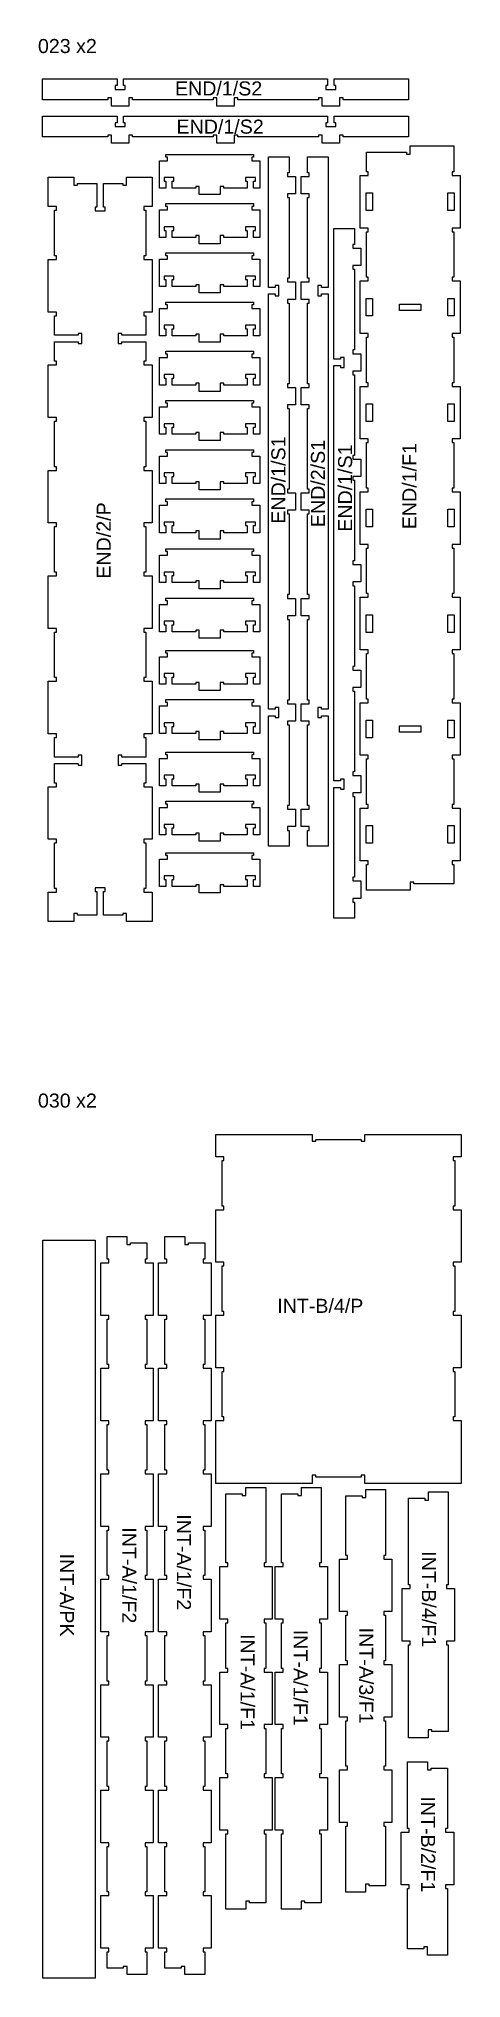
# Model space of a CAD drawing. Header units: millimetres. Extents: x -4719 to 10560, y -11118 to 9307.
# Drawn here: x 1354 to 2558, y -8103 to -2585 of the extents above; entities that cross this region are included whole.
import ezdxf

# ---------------------------------------------------------------- set-up
doc = ezdxf.new("R2010")
doc.units = ezdxf.units.MM
doc.header["$MEASUREMENT"] = 0
for name, color, linetype, true_color in [('0_SHEET_BIRCHPLY_2440X1220', 1, 'Continuous', 0xff0000), ('1_ANYTOOL_1MMDEEP_INSIDE', 2, 'Continuous', 0xffff00), ('3_ANYTOOL_CUTTHROUGH_INSID', 4, 'Continuous', 0x00ffff), ('6_ANYTOOL_CUTTHROUGH_OUTSI', 5, 'Continuous', 0x0000ff)]:
    doc.layers.add(name, color=color, linetype=linetype, true_color=true_color)
doc.styles.add('textstyle134', font='standard')
doc.styles.add('textstyle135', font='standard')
doc.styles.add('textstyle138', font='standard')
doc.styles.add('textstyle139', font='standard')
doc.styles.add('textstyle140', font='standard')
doc.styles.add('textstyle141', font='standard')
doc.styles.add('textstyle142', font='standard')
doc.styles.add('textstyle177', font='standard')
doc.styles.add('textstyle178', font='standard')
doc.styles.add('textstyle179', font='standard')
doc.styles.add('textstyle180', font='standard')
doc.styles.add('textstyle181', font='standard')
doc.styles.add('textstyle182', font='standard')
doc.styles.add('textstyle183', font='standard')
doc.styles.add('textstyle184', font='standard')
doc.styles.add('textstyle185', font='standard')
doc.styles.add('textstyle48', font='standard')
doc.styles.add('textstyle55', font='standard')

msp = doc.modelspace()

# ---------------------------------------------------------------- texts
at = {"layer": '0_SHEET_BIRCHPLY_2440X1220', "char_height": 40, "width": 201.205, "attachment_point": 1}
for s, insert, style in [('\\fArial;023 x2', (1351.9, -2585.8), 'textstyle48'), ('\\fArial;030 x2', (1351.9, -5585.8), 'textstyle55')]:
    msp.add_mtext(s, dxfattribs=dict(at, insert=insert, style=style))
at = {"layer": '1_ANYTOOL_1MMDEEP_INSIDE', "char_height": 40, "attachment_point": 1}
for s, insert, width, style in [('\\fArial;END/1/S2', (1742.5, -2706.4), 278.795, 'textstyle139'), ('\\fArial;END/1/S2', (1746.8, -2815.1), 278.795, 'textstyle138'), ('\\fArial;INT-B/4/P', (2033.8, -6169.7), 275.663, 'textstyle185')]:
    msp.add_mtext(s, dxfattribs=dict(at, insert=insert, width=width, style=style))
for s, insert, width, rotation, style in [('\\fArial;END/1/S1', (2016.9, -3964.7), 271.807, 90, 'textstyle142'), ('\\fArial;END/2/S1', (2129.7, -3974.5), 271.807, 90, 'textstyle141'), ('\\fArial;END/1/S1', (2207.1, -3987.6), 271.807, 90, 'textstyle140'), ('\\fArial;END/1/F1', (2390.2, -3980.4), 268.675, 90, 'textstyle135'), ('\\fArial;END/2/P', (1519.2, -4121.1), 248.434, 90, 'textstyle134'), ('\\fArial;INT-A/1/F2', (1632.1, -6819.6), 302.892, 270, 'textstyle178'), ('\\fArial;INT-A/1/F2', (1787.8, -6782.5), 302.892, 270, 'textstyle179'), ('\\fArial;INT-B/4/F1', (2486.1, -6887.6), 295.904, 270, 'textstyle183'), ('\\fArial;INT-A/PK', (1454.6, -6894.7), 268.916, 270, 'textstyle177'), ('\\fArial;INT-A/1/F1', (2120.4, -7111.2), 295.904, 270, 'textstyle181'), ('\\fArial;INT-A/3/F1', (2307.3, -7105.2), 295.904, 270, 'textstyle182'), ('\\fArial;INT-A/1/F1', (1969.3, -7123.4), 295.904, 270, 'textstyle180'), ('\\fArial;INT-B/2/F1', (2483.7, -7585.2), 295.904, 270, 'textstyle184')]:
    msp.add_mtext(s, dxfattribs=dict(at, insert=insert, width=width, rotation=rotation, style=style))

# ---------------------------------------------------------------- linework, layer by layer
at = {"layer": '3_ANYTOOL_CUTTHROUGH_INSID'}
for points in [[(2305.4, -3023.8), (2305.4, -3073.8), (2287.4, -3073.8), (2287.4, -3023.8)], [(2519.4, -3023.8), (2537.4, -3023.8), (2537.4, -3073.8), (2519.4, -3073.8)], [(2305.4, -3323.8), (2305.4, -3373.8), (2287.4, -3373.8), (2287.4, -3323.8)], [(2442.4, -3339.8), (2442.4, -3357.8), (2382.4, -3357.8), (2382.4, -3339.8)], [(2519.4, -3323.8), (2537.4, -3323.8), (2537.4, -3373.8), (2519.4, -3373.8)], [(2305.4, -3623.8), (2305.4, -3673.8), (2287.4, -3673.8), (2287.4, -3623.8)], [(2519.4, -3623.8), (2537.4, -3623.8), (2537.4, -3673.8), (2519.4, -3673.8)], [(2305.4, -3923.8), (2305.4, -3973.8), (2287.4, -3973.8), (2287.4, -3923.8)], [(2519.4, -3923.8), (2537.4, -3923.8), (2537.4, -3973.8), (2519.4, -3973.8)], [(2305.4, -4223.8), (2305.4, -4273.8), (2287.4, -4273.8), (2287.4, -4223.8)], [(2519.4, -4223.8), (2537.4, -4223.8), (2537.4, -4273.8), (2519.4, -4273.8)], [(2305.4, -4523.8), (2305.4, -4573.7), (2287.4, -4573.7), (2287.4, -4523.8)], [(2519.4, -4523.8), (2537.4, -4523.8), (2537.4, -4573.7), (2519.4, -4573.7)], [(2442.4, -4539.8), (2442.4, -4557.7), (2382.4, -4557.7), (2382.4, -4539.8)], [(2305.4, -4823.7), (2305.4, -4873.7), (2287.4, -4873.7), (2287.4, -4823.7)], [(2519.4, -4823.7), (2537.4, -4823.7), (2537.4, -4873.7), (2519.4, -4873.7)]]:
    msp.add_lwpolyline(points, close=True, dxfattribs=at)
at = {"layer": '6_ANYTOOL_CUTTHROUGH_OUTSI'}
for points in [[(2408.2, -2758.5), (2221.7, -2758.5), (2221.7, -2753.5), (2211.2, -2753.5), (2211.2, -2776.5), (2161.7, -2776.5), (2161.7, -2753.5), (2151.2, -2753.5), (2151.2, -2758.5), (1921.7, -2758.5), (1921.7, -2753.5), (1911.2, -2753.5), (1911.2, -2776.5), (1861.7, -2776.5), (1861.7, -2753.5), (1851.2, -2753.5), (1851.2, -2758.5), (1621.7, -2758.5), (1621.7, -2753.5), (1611.2, -2753.5), (1611.2, -2776.5), (1561.7, -2776.5), (1561.7, -2753.5), (1551.2, -2753.5), (1551.2, -2758.5), (1364.7, -2758.5), (1364.7, -2699), (1577.2, -2699), (1577.2, -2718.5), (1572.2, -2718.5), (1572.2, -2729), (1600.7, -2729), (1600.7, -2718.5), (1595.7, -2718.5), (1595.7, -2699), (2177.2, -2699), (2177.2, -2718.5), (2172.2, -2718.5), (2172.2, -2729), (2200.7, -2729), (2200.7, -2718.5), (2195.7, -2718.5), (2195.7, -2699), (2408.2, -2699)], [(2408.2, -2805), (2408.2, -2864.5), (2221.7, -2864.5), (2221.7, -2859.5), (2211.2, -2859.5), (2211.2, -2882.5), (2161.7, -2882.5), (2161.7, -2859.5), (2151.2, -2859.5), (2151.2, -2864.5), (1921.7, -2864.5), (1921.7, -2859.5), (1911.2, -2859.5), (1911.2, -2882.5), (1861.7, -2882.5), (1861.7, -2859.5), (1851.2, -2859.5), (1851.2, -2864.5), (1621.7, -2864.5), (1621.7, -2859.5), (1611.2, -2859.5), (1611.2, -2882.5), (1561.7, -2882.5), (1561.7, -2859.5), (1551.2, -2859.5), (1551.2, -2864.5), (1364.7, -2864.5), (1364.7, -2805), (1577.2, -2805), (1577.2, -2824.5), (1572.2, -2824.5), (1572.2, -2835), (1600.7, -2835), (1600.7, -2824.5), (1595.7, -2824.5), (1595.7, -2805), (2177.2, -2805), (2177.2, -2824.5), (2172.2, -2824.5), (2172.2, -2835), (2200.7, -2835), (2200.7, -2824.5), (2195.7, -2824.5), (2195.7, -2805)], [(1984.5, -2932.2), (1984.5, -3010.2), (1966.5, -3010.2), (1966.5, -2990.2), (1971.5, -2990.2), (1971.5, -2980.2), (1943.5, -2980.2), (1943.5, -2990.2), (1948.5, -2990.2), (1948.5, -3010.2), (1881.5, -3010.2), (1881.5, -3005.2), (1871.5, -3005.2), (1871.5, -3028.2), (1811.5, -3028.2), (1811.5, -3005.2), (1801.5, -3005.2), (1801.5, -3010.2), (1734.5, -3010.2), (1734.5, -2990.2), (1739.5, -2990.2), (1739.5, -2980.2), (1711.5, -2980.2), (1711.5, -2990.2), (1716.5, -2990.2), (1716.5, -3010.2), (1698.5, -3010.2), (1698.5, -2932.2), (1721.5, -2932.2), (1721.5, -2922.2), (1716.5, -2922.2), (1716.5, -2914.2), (1966.5, -2914.2), (1966.5, -2922.2), (1961.5, -2922.2), (1961.5, -2932.2)], [(2068.1, -2921), (2068.1, -2966.5), (2063.1, -2966.5), (2063.1, -2977), (2086.1, -2977), (2086.1, -3026.5), (2063.1, -3026.5), (2063.1, -3037), (2068.1, -3037), (2068.1, -3266.5), (2063.1, -3266.5), (2063.1, -3277), (2086.1, -3277), (2086.1, -3326.5), (2063.1, -3326.5), (2063.1, -3337), (2068.1, -3337), (2068.1, -3566.5), (2063.1, -3566.5), (2063.1, -3577), (2086.1, -3577), (2086.1, -3626.5), (2063.1, -3626.5), (2063.1, -3637), (2068.1, -3637), (2068.1, -3866.5), (2063.1, -3866.5), (2063.1, -3877), (2086.1, -3877), (2086.1, -3926.5), (2063.1, -3926.5), (2063.1, -3937), (2068.1, -3937), (2068.1, -4166.5), (2063.1, -4166.5), (2063.1, -4177), (2086.1, -4177), (2086.1, -4226.5), (2063.1, -4226.5), (2063.1, -4237), (2068.1, -4237), (2068.1, -4466.5), (2063.1, -4466.5), (2063.1, -4477), (2086.1, -4477), (2086.1, -4526.5), (2063.1, -4526.5), (2063.1, -4537), (2068.1, -4537), (2068.1, -4766.5), (2063.1, -4766.5), (2063.1, -4777), (2086.1, -4777), (2086.1, -4826.5), (2063.1, -4826.5), (2063.1, -4837), (2068.1, -4837), (2068.1, -4882.5), (2008.6, -4882.5), (2008.6, -4511), (2028.1, -4511), (2028.1, -4516), (2038.6, -4516), (2038.6, -4487.5), (2028.1, -4487.5), (2028.1, -4492.5), (2008.6, -4492.5), (2008.6, -3311), (2028.1, -3311), (2028.1, -3316), (2038.6, -3316), (2038.6, -3287.5), (2028.1, -3287.5), (2028.1, -3292.5), (2008.6, -3292.5), (2008.6, -2921)], [(2179.1, -2921), (2179.1, -3292.5), (2159.6, -3292.5), (2159.6, -3287.5), (2149.1, -3287.5), (2149.1, -3316), (2159.6, -3316), (2159.6, -3311), (2179.1, -3311), (2179.1, -4492.5), (2159.6, -4492.5), (2159.6, -4487.5), (2149.1, -4487.5), (2149.1, -4516), (2159.6, -4516), (2159.6, -4511), (2179.1, -4511), (2179.1, -4882.5), (2119.6, -4882.5), (2119.6, -4837), (2124.6, -4837), (2124.6, -4826.5), (2101.6, -4826.5), (2101.6, -4777), (2124.6, -4777), (2124.6, -4766.5), (2119.6, -4766.5), (2119.6, -4537), (2124.6, -4537), (2124.6, -4526.5), (2101.6, -4526.5), (2101.6, -4477), (2124.6, -4477), (2124.6, -4466.5), (2119.6, -4466.5), (2119.6, -4237), (2124.6, -4237), (2124.6, -4226.5), (2101.6, -4226.5), (2101.6, -4177), (2124.6, -4177), (2124.6, -4166.5), (2119.6, -4166.5), (2119.6, -3937), (2124.6, -3937), (2124.6, -3926.5), (2101.6, -3926.5), (2101.6, -3877), (2124.6, -3877), (2124.6, -3866.5), (2119.6, -3866.5), (2119.6, -3637), (2124.6, -3637), (2124.6, -3626.5), (2101.6, -3626.5), (2101.6, -3577), (2124.6, -3577), (2124.6, -3566.5), (2119.6, -3566.5), (2119.6, -3337), (2124.6, -3337), (2124.6, -3326.5), (2101.6, -3326.5), (2101.6, -3277), (2124.6, -3277), (2124.6, -3266.5), (2119.6, -3266.5), (2119.6, -3037), (2124.6, -3037), (2124.6, -3026.5), (2101.6, -3026.5), (2101.6, -2977), (2124.6, -2977), (2124.6, -2966.5), (2119.6, -2966.5), (2119.6, -2921)], [(2537.1, -2890), (2537.1, -2963.5), (2532.1, -2963.5), (2532.1, -2974), (2555.1, -2974), (2555.1, -3123.5), (2532.1, -3123.5), (2532.1, -3134), (2537.1, -3134), (2537.1, -3263.5), (2532.1, -3263.5), (2532.1, -3274), (2555.1, -3274), (2555.1, -3423.5), (2532.1, -3423.5), (2532.1, -3434), (2537.1, -3434), (2537.1, -3563.5), (2532.1, -3563.5), (2532.1, -3574), (2555.1, -3574), (2555.1, -3723.5), (2532.1, -3723.5), (2532.1, -3734), (2537.1, -3734), (2537.1, -3863.5), (2532.1, -3863.5), (2532.1, -3874), (2555.1, -3874), (2555.1, -4023.5), (2532.1, -4023.5), (2532.1, -4034), (2537.1, -4034), (2537.1, -4163.5), (2532.1, -4163.5), (2532.1, -4174), (2555.1, -4174), (2555.1, -4323.5), (2532.1, -4323.5), (2532.1, -4334), (2537.1, -4334), (2537.1, -4463.5), (2532.1, -4463.5), (2532.1, -4474), (2555.1, -4474), (2555.1, -4623.5), (2532.1, -4623.5), (2532.1, -4634), (2537.1, -4634), (2537.1, -4763.5), (2532.1, -4763.5), (2532.1, -4774), (2555.1, -4774), (2555.1, -4923.5), (2532.1, -4923.5), (2532.1, -4934), (2537.1, -4934), (2537.1, -4989.5), (2422.6, -4989.5), (2422.6, -4984.5), (2412.1, -4984.5), (2412.1, -5007.5), (2287.6, -5007.5), (2287.6, -4934), (2292.6, -4934), (2292.6, -4923.5), (2269.6, -4923.5), (2269.6, -4774), (2292.6, -4774), (2292.6, -4763.5), (2287.6, -4763.5), (2287.6, -4634), (2292.6, -4634), (2292.6, -4623.5), (2269.6, -4623.5), (2269.6, -4474), (2292.6, -4474), (2292.6, -4463.5), (2287.6, -4463.5), (2287.6, -4334), (2292.6, -4334), (2292.6, -4323.5), (2269.6, -4323.5), (2269.6, -4174), (2292.6, -4174), (2292.6, -4163.5), (2287.6, -4163.5), (2287.6, -4034), (2292.6, -4034), (2292.6, -4023.5), (2269.6, -4023.5), (2269.6, -3874), (2292.6, -3874), (2292.6, -3863.5), (2287.6, -3863.5), (2287.6, -3734), (2292.6, -3734), (2292.6, -3723.5), (2269.6, -3723.5), (2269.6, -3574), (2292.6, -3574), (2292.6, -3563.5), (2287.6, -3563.5), (2287.6, -3434), (2292.6, -3434), (2292.6, -3423.5), (2269.6, -3423.5), (2269.6, -3274), (2292.6, -3274), (2292.6, -3263.5), (2287.6, -3263.5), (2287.6, -3134), (2292.6, -3134), (2292.6, -3123.5), (2269.6, -3123.5), (2269.6, -2974), (2292.6, -2974), (2292.6, -2963.5), (2287.6, -2963.5), (2287.6, -2908), (2402.1, -2908), (2402.1, -2913), (2412.6, -2913), (2412.6, -2890)], [(1676.9, -2979), (1676.9, -3062.5), (1653.9, -3062.5), (1653.9, -3073), (1658.9, -3073), (1658.9, -3202.5), (1653.9, -3202.5), (1653.9, -3213), (1676.9, -3213), (1676.9, -3362.5), (1653.9, -3362.5), (1653.9, -3373), (1658.9, -3373), (1658.9, -3428.5), (1591.4, -3428.5), (1591.4, -3423.5), (1580.9, -3423.5), (1580.9, -3452), (1591.4, -3452), (1591.4, -3447), (1658.9, -3447), (1658.9, -3502.5), (1653.9, -3502.5), (1653.9, -3513), (1676.9, -3513), (1676.9, -3662.5), (1653.9, -3662.5), (1653.9, -3673), (1658.9, -3673), (1658.9, -3802.5), (1653.9, -3802.5), (1653.9, -3813), (1676.9, -3813), (1676.9, -3962.5), (1653.9, -3962.5), (1653.9, -3973), (1658.9, -3973), (1658.9, -4102.5), (1653.9, -4102.5), (1653.9, -4113), (1676.9, -4113), (1676.9, -4262.5), (1653.9, -4262.5), (1653.9, -4273), (1658.9, -4273), (1658.9, -4402.5), (1653.9, -4402.5), (1653.9, -4413), (1676.9, -4413), (1676.9, -4562.5), (1653.9, -4562.5), (1653.9, -4573), (1658.9, -4573), (1658.9, -4628.5), (1591.4, -4628.5), (1591.4, -4623.5), (1580.9, -4623.5), (1580.9, -4652), (1591.4, -4652), (1591.4, -4647), (1658.9, -4647), (1658.9, -4702.5), (1653.9, -4702.5), (1653.9, -4713), (1676.9, -4713), (1676.9, -4862.5), (1653.9, -4862.5), (1653.9, -4873), (1658.9, -4873), (1658.9, -5002.5), (1653.9, -5002.5), (1653.9, -5013), (1676.9, -5013), (1676.9, -5096.5), (1604.4, -5096.5), (1604.4, -5073.5), (1593.9, -5073.5), (1593.9, -5078.5), (1538.4, -5078.5), (1538.4, -5011), (1543.4, -5011), (1543.4, -5000.5), (1514.9, -5000.5), (1514.9, -5011), (1519.9, -5011), (1519.9, -5078.5), (1464.4, -5078.5), (1464.4, -5073.5), (1453.9, -5073.5), (1453.9, -5096.5), (1381.4, -5096.5), (1381.4, -5013), (1404.4, -5013), (1404.4, -5002.5), (1399.4, -5002.5), (1399.4, -4873), (1404.4, -4873), (1404.4, -4862.5), (1381.4, -4862.5), (1381.4, -4713), (1404.4, -4713), (1404.4, -4702.5), (1399.4, -4702.5), (1399.4, -4647), (1466.9, -4647), (1466.9, -4652), (1477.4, -4652), (1477.4, -4623.5), (1466.9, -4623.5), (1466.9, -4628.5), (1399.4, -4628.5), (1399.4, -4573), (1404.4, -4573), (1404.4, -4562.5), (1381.4, -4562.5), (1381.4, -4413), (1404.4, -4413), (1404.4, -4402.5), (1399.4, -4402.5), (1399.4, -4273), (1404.4, -4273), (1404.4, -4262.5), (1381.4, -4262.5), (1381.4, -4113), (1404.4, -4113), (1404.4, -4102.5), (1399.4, -4102.5), (1399.4, -3973), (1404.4, -3973), (1404.4, -3962.5), (1381.4, -3962.5), (1381.4, -3813), (1404.4, -3813), (1404.4, -3802.5), (1399.4, -3802.5), (1399.4, -3673), (1404.4, -3673), (1404.4, -3662.5), (1381.4, -3662.5), (1381.4, -3513), (1404.4, -3513), (1404.4, -3502.5), (1399.4, -3502.5), (1399.4, -3447), (1466.9, -3447), (1466.9, -3452), (1477.4, -3452), (1477.4, -3423.5), (1466.9, -3423.5), (1466.9, -3428.5), (1399.4, -3428.5), (1399.4, -3373), (1404.4, -3373), (1404.4, -3362.5), (1381.4, -3362.5), (1381.4, -3213), (1404.4, -3213), (1404.4, -3202.5), (1399.4, -3202.5), (1399.4, -3073), (1404.4, -3073), (1404.4, -3062.5), (1381.4, -3062.5), (1381.4, -2979), (1453.9, -2979), (1453.9, -3002), (1464.4, -3002), (1464.4, -2997), (1519.9, -2997), (1519.9, -3064.5), (1514.9, -3064.5), (1514.9, -3075), (1543.4, -3075), (1543.4, -3064.5), (1538.4, -3064.5), (1538.4, -2997), (1593.9, -2997), (1593.9, -3002), (1604.4, -3002), (1604.4, -2979)], [(1984.5, -3072.2), (1984.5, -3150.2), (1966.5, -3150.2), (1966.5, -3130.2), (1971.5, -3130.2), (1971.5, -3120.2), (1943.5, -3120.2), (1943.5, -3130.2), (1948.5, -3130.2), (1948.5, -3150.2), (1881.5, -3150.2), (1881.5, -3145.2), (1871.5, -3145.2), (1871.5, -3168.2), (1811.5, -3168.2), (1811.5, -3145.2), (1801.5, -3145.2), (1801.5, -3150.2), (1734.5, -3150.2), (1734.5, -3130.2), (1739.5, -3130.2), (1739.5, -3120.2), (1711.5, -3120.2), (1711.5, -3130.2), (1716.5, -3130.2), (1716.5, -3150.2), (1698.5, -3150.2), (1698.5, -3072.2), (1721.5, -3072.2), (1721.5, -3062.2), (1716.5, -3062.2), (1716.5, -3054.2), (1966.5, -3054.2), (1966.5, -3062.2), (1961.5, -3062.2), (1961.5, -3072.2)], [(2254.1, -3125), (2254.1, -3170.5), (2249.1, -3170.5), (2249.1, -3181), (2272.1, -3181), (2272.1, -3230.5), (2249.1, -3230.5), (2249.1, -3241), (2254.1, -3241), (2254.1, -3470.5), (2249.1, -3470.5), (2249.1, -3481), (2272.1, -3481), (2272.1, -3530.5), (2249.1, -3530.5), (2249.1, -3541), (2254.1, -3541), (2254.1, -3770.5), (2249.1, -3770.5), (2249.1, -3781), (2272.1, -3781), (2272.1, -3830.5), (2249.1, -3830.5), (2249.1, -3841), (2254.1, -3841), (2254.1, -4070.5), (2249.1, -4070.5), (2249.1, -4081), (2272.1, -4081), (2272.1, -4130.5), (2249.1, -4130.5), (2249.1, -4141), (2254.1, -4141), (2254.1, -4370.5), (2249.1, -4370.5), (2249.1, -4381), (2272.1, -4381), (2272.1, -4430.5), (2249.1, -4430.5), (2249.1, -4441), (2254.1, -4441), (2254.1, -4670.5), (2249.1, -4670.5), (2249.1, -4681), (2272.1, -4681), (2272.1, -4730.5), (2249.1, -4730.5), (2249.1, -4741), (2254.1, -4741), (2254.1, -4970.5), (2249.1, -4970.5), (2249.1, -4981), (2272.1, -4981), (2272.1, -5030.5), (2249.1, -5030.5), (2249.1, -5041), (2254.1, -5041), (2254.1, -5086.5), (2194.6, -5086.5), (2194.6, -4715), (2214.1, -4715), (2214.1, -4720), (2224.6, -4720), (2224.6, -4691.5), (2214.1, -4691.5), (2214.1, -4696.5), (2194.6, -4696.5), (2194.6, -3515), (2214.1, -3515), (2214.1, -3520), (2224.6, -3520), (2224.6, -3491.5), (2214.1, -3491.5), (2214.1, -3496.5), (2194.6, -3496.5), (2194.6, -3125)], [(1984.5, -3212.2), (1984.5, -3290.2), (1966.5, -3290.2), (1966.5, -3270.2), (1971.5, -3270.2), (1971.5, -3260.2), (1943.5, -3260.2), (1943.5, -3270.2), (1948.5, -3270.2), (1948.5, -3290.2), (1881.5, -3290.2), (1881.5, -3285.2), (1871.5, -3285.2), (1871.5, -3308.2), (1811.5, -3308.2), (1811.5, -3285.2), (1801.5, -3285.2), (1801.5, -3290.2), (1734.5, -3290.2), (1734.5, -3270.2), (1739.5, -3270.2), (1739.5, -3260.2), (1711.5, -3260.2), (1711.5, -3270.2), (1716.5, -3270.2), (1716.5, -3290.2), (1698.5, -3290.2), (1698.5, -3212.2), (1721.5, -3212.2), (1721.5, -3202.2), (1716.5, -3202.2), (1716.5, -3194.2), (1966.5, -3194.2), (1966.5, -3202.2), (1961.5, -3202.2), (1961.5, -3212.2)], [(1966.5, -3334.2), (1966.5, -3342.2), (1961.5, -3342.2), (1961.5, -3352.2), (1984.5, -3352.2), (1984.5, -3430.2), (1966.5, -3430.2), (1966.5, -3410.2), (1971.5, -3410.2), (1971.5, -3400.2), (1943.5, -3400.2), (1943.5, -3410.2), (1948.5, -3410.2), (1948.5, -3430.2), (1881.5, -3430.2), (1881.5, -3425.2), (1871.5, -3425.2), (1871.5, -3448.2), (1811.5, -3448.2), (1811.5, -3425.2), (1801.5, -3425.2), (1801.5, -3430.2), (1734.5, -3430.2), (1734.5, -3410.2), (1739.5, -3410.2), (1739.5, -3400.2), (1711.5, -3400.2), (1711.5, -3410.2), (1716.5, -3410.2), (1716.5, -3430.2), (1698.5, -3430.2), (1698.5, -3352.2), (1721.5, -3352.2), (1721.5, -3342.2), (1716.5, -3342.2), (1716.5, -3334.2)], [(1966.5, -3474.2), (1966.5, -3482.2), (1961.5, -3482.2), (1961.5, -3492.2), (1984.5, -3492.2), (1984.5, -3570.2), (1966.5, -3570.2), (1966.5, -3550.2), (1971.5, -3550.2), (1971.5, -3540.2), (1943.5, -3540.2), (1943.5, -3550.2), (1948.5, -3550.2), (1948.5, -3570.2), (1881.5, -3570.2), (1881.5, -3565.2), (1871.5, -3565.2), (1871.5, -3588.2), (1811.5, -3588.2), (1811.5, -3565.2), (1801.5, -3565.2), (1801.5, -3570.2), (1734.5, -3570.2), (1734.5, -3550.2), (1739.5, -3550.2), (1739.5, -3540.2), (1711.5, -3540.2), (1711.5, -3550.2), (1716.5, -3550.2), (1716.5, -3570.2), (1698.5, -3570.2), (1698.5, -3492.2), (1721.5, -3492.2), (1721.5, -3482.2), (1716.5, -3482.2), (1716.5, -3474.2)], [(1966.5, -3614.2), (1966.5, -3622.2), (1961.5, -3622.2), (1961.5, -3632.2), (1984.5, -3632.2), (1984.5, -3710.2), (1966.5, -3710.2), (1966.5, -3690.2), (1971.5, -3690.2), (1971.5, -3680.2), (1943.5, -3680.2), (1943.5, -3690.2), (1948.5, -3690.2), (1948.5, -3710.2), (1881.5, -3710.2), (1881.5, -3705.2), (1871.5, -3705.2), (1871.5, -3728.2), (1811.5, -3728.2), (1811.5, -3705.2), (1801.5, -3705.2), (1801.5, -3710.2), (1734.5, -3710.2), (1734.5, -3690.2), (1739.5, -3690.2), (1739.5, -3680.2), (1711.5, -3680.2), (1711.5, -3690.2), (1716.5, -3690.2), (1716.5, -3710.2), (1698.5, -3710.2), (1698.5, -3632.2), (1721.5, -3632.2), (1721.5, -3622.2), (1716.5, -3622.2), (1716.5, -3614.2)], [(1966.5, -3754.2), (1966.5, -3762.2), (1961.5, -3762.2), (1961.5, -3772.2), (1984.5, -3772.2), (1984.5, -3850.2), (1966.5, -3850.2), (1966.5, -3830.2), (1971.5, -3830.2), (1971.5, -3820.2), (1943.5, -3820.2), (1943.5, -3830.2), (1948.5, -3830.2), (1948.5, -3850.2), (1881.5, -3850.2), (1881.5, -3845.2), (1871.5, -3845.2), (1871.5, -3868.2), (1811.5, -3868.2), (1811.5, -3845.2), (1801.5, -3845.2), (1801.5, -3850.2), (1734.5, -3850.2), (1734.5, -3830.2), (1739.5, -3830.2), (1739.5, -3820.2), (1711.5, -3820.2), (1711.5, -3830.2), (1716.5, -3830.2), (1716.5, -3850.2), (1698.5, -3850.2), (1698.5, -3772.2), (1721.5, -3772.2), (1721.5, -3762.2), (1716.5, -3762.2), (1716.5, -3754.2)], [(1966.5, -3894.2), (1966.5, -3902.2), (1961.5, -3902.2), (1961.5, -3912.2), (1984.5, -3912.2), (1984.5, -3990.2), (1966.5, -3990.2), (1966.5, -3970.2), (1971.5, -3970.2), (1971.5, -3960.2), (1943.5, -3960.2), (1943.5, -3970.2), (1948.5, -3970.2), (1948.5, -3990.2), (1881.5, -3990.2), (1881.5, -3985.2), (1871.5, -3985.2), (1871.5, -4008.2), (1811.5, -4008.2), (1811.5, -3985.2), (1801.5, -3985.2), (1801.5, -3990.2), (1734.5, -3990.2), (1734.5, -3970.2), (1739.5, -3970.2), (1739.5, -3960.2), (1711.5, -3960.2), (1711.5, -3970.2), (1716.5, -3970.2), (1716.5, -3990.2), (1698.5, -3990.2), (1698.5, -3912.2), (1721.5, -3912.2), (1721.5, -3902.2), (1716.5, -3902.2), (1716.5, -3894.2)], [(1966.5, -4036.2), (1966.5, -4044.2), (1961.5, -4044.2), (1961.5, -4054.2), (1984.5, -4054.2), (1984.5, -4132.2), (1966.5, -4132.2), (1966.5, -4112.2), (1971.5, -4112.2), (1971.5, -4102.2), (1943.5, -4102.2), (1943.5, -4112.2), (1948.5, -4112.2), (1948.5, -4132.2), (1881.5, -4132.2), (1881.5, -4127.2), (1871.5, -4127.2), (1871.5, -4150.2), (1811.5, -4150.2), (1811.5, -4127.2), (1801.5, -4127.2), (1801.5, -4132.2), (1734.5, -4132.2), (1734.5, -4112.2), (1739.5, -4112.2), (1739.5, -4102.2), (1711.5, -4102.2), (1711.5, -4112.2), (1716.5, -4112.2), (1716.5, -4132.2), (1698.5, -4132.2), (1698.5, -4054.2), (1721.5, -4054.2), (1721.5, -4044.2), (1716.5, -4044.2), (1716.5, -4036.2)], [(1966.5, -4176.2), (1966.5, -4184.2), (1961.5, -4184.2), (1961.5, -4194.2), (1984.5, -4194.2), (1984.5, -4272.2), (1966.5, -4272.2), (1966.5, -4252.2), (1971.5, -4252.2), (1971.5, -4242.2), (1943.5, -4242.2), (1943.5, -4252.2), (1948.5, -4252.2), (1948.5, -4272.2), (1881.5, -4272.2), (1881.5, -4267.2), (1871.5, -4267.2), (1871.5, -4290.2), (1811.5, -4290.2), (1811.5, -4267.2), (1801.5, -4267.2), (1801.5, -4272.2), (1734.5, -4272.2), (1734.5, -4252.2), (1739.5, -4252.2), (1739.5, -4242.2), (1711.5, -4242.2), (1711.5, -4252.2), (1716.5, -4252.2), (1716.5, -4272.2), (1698.5, -4272.2), (1698.5, -4194.2), (1721.5, -4194.2), (1721.5, -4184.2), (1716.5, -4184.2), (1716.5, -4176.2)], [(1966.5, -4325.2), (1966.5, -4333.2), (1961.5, -4333.2), (1961.5, -4343.2), (1984.5, -4343.2), (1984.5, -4421.2), (1966.5, -4421.2), (1966.5, -4401.2), (1971.5, -4401.2), (1971.5, -4391.2), (1943.5, -4391.2), (1943.5, -4401.2), (1948.5, -4401.2), (1948.5, -4421.2), (1881.5, -4421.2), (1881.5, -4416.2), (1871.5, -4416.2), (1871.5, -4439.2), (1811.5, -4439.2), (1811.5, -4416.2), (1801.5, -4416.2), (1801.5, -4421.2), (1734.5, -4421.2), (1734.5, -4401.2), (1739.5, -4401.2), (1739.5, -4391.2), (1711.5, -4391.2), (1711.5, -4401.2), (1716.5, -4401.2), (1716.5, -4421.2), (1698.5, -4421.2), (1698.5, -4343.2), (1721.5, -4343.2), (1721.5, -4333.2), (1716.5, -4333.2), (1716.5, -4325.2)], [(1966.5, -4465.2), (1966.5, -4473.2), (1961.5, -4473.2), (1961.5, -4483.2), (1984.5, -4483.2), (1984.5, -4561.2), (1966.5, -4561.2), (1966.5, -4541.2), (1971.5, -4541.2), (1971.5, -4531.2), (1943.5, -4531.2), (1943.5, -4541.2), (1948.5, -4541.2), (1948.5, -4561.2), (1881.5, -4561.2), (1881.5, -4556.2), (1871.5, -4556.2), (1871.5, -4579.2), (1811.5, -4579.2), (1811.5, -4556.2), (1801.5, -4556.2), (1801.5, -4561.2), (1734.5, -4561.2), (1734.5, -4541.2), (1739.5, -4541.2), (1739.5, -4531.2), (1711.5, -4531.2), (1711.5, -4541.2), (1716.5, -4541.2), (1716.5, -4561.2), (1698.5, -4561.2), (1698.5, -4483.2), (1721.5, -4483.2), (1721.5, -4473.2), (1716.5, -4473.2), (1716.5, -4465.2)], [(1966.5, -4614.2), (1966.5, -4622.2), (1961.5, -4622.2), (1961.5, -4632.2), (1984.5, -4632.2), (1984.5, -4710.2), (1966.5, -4710.2), (1966.5, -4690.2), (1971.5, -4690.2), (1971.5, -4680.2), (1943.5, -4680.2), (1943.5, -4690.2), (1948.5, -4690.2), (1948.5, -4710.2), (1881.5, -4710.2), (1881.5, -4705.2), (1871.5, -4705.2), (1871.5, -4728.2), (1811.5, -4728.2), (1811.5, -4705.2), (1801.5, -4705.2), (1801.5, -4710.2), (1734.5, -4710.2), (1734.5, -4690.2), (1739.5, -4690.2), (1739.5, -4680.2), (1711.5, -4680.2), (1711.5, -4690.2), (1716.5, -4690.2), (1716.5, -4710.2), (1698.5, -4710.2), (1698.5, -4632.2), (1721.5, -4632.2), (1721.5, -4622.2), (1716.5, -4622.2), (1716.5, -4614.2)], [(1966.5, -4754.2), (1966.5, -4762.2), (1961.5, -4762.2), (1961.5, -4772.2), (1984.5, -4772.2), (1984.5, -4850.2), (1966.5, -4850.2), (1966.5, -4830.2), (1971.5, -4830.2), (1971.5, -4820.2), (1943.5, -4820.2), (1943.5, -4830.2), (1948.5, -4830.2), (1948.5, -4850.2), (1881.5, -4850.2), (1881.5, -4845.2), (1871.5, -4845.2), (1871.5, -4868.2), (1811.5, -4868.2), (1811.5, -4845.2), (1801.5, -4845.2), (1801.5, -4850.2), (1734.5, -4850.2), (1734.5, -4830.2), (1739.5, -4830.2), (1739.5, -4820.2), (1711.5, -4820.2), (1711.5, -4830.2), (1716.5, -4830.2), (1716.5, -4850.2), (1698.5, -4850.2), (1698.5, -4772.2), (1721.5, -4772.2), (1721.5, -4762.2), (1716.5, -4762.2), (1716.5, -4754.2)], [(1966.5, -4900.6), (1966.5, -4908.6), (1961.5, -4908.6), (1961.5, -4918.6), (1984.5, -4918.6), (1984.5, -4996.6), (1966.5, -4996.6), (1966.5, -4976.6), (1971.5, -4976.6), (1971.5, -4966.6), (1943.5, -4966.6), (1943.5, -4976.6), (1948.5, -4976.6), (1948.5, -4996.6), (1881.5, -4996.6), (1881.5, -4991.6), (1871.5, -4991.6), (1871.5, -5014.6), (1811.5, -5014.6), (1811.5, -4991.6), (1801.5, -4991.6), (1801.5, -4996.6), (1734.5, -4996.6), (1734.5, -4976.6), (1739.5, -4976.6), (1739.5, -4966.6), (1711.5, -4966.6), (1711.5, -4976.6), (1716.5, -4976.6), (1716.5, -4996.6), (1698.5, -4996.6), (1698.5, -4918.6), (1721.5, -4918.6), (1721.5, -4908.6), (1716.5, -4908.6), (1716.5, -4900.6)], [(1858.6, -5916.2), (1881.6, -5916.2), (1881.6, -5905.7), (1876.6, -5905.7), (1876.6, -5776.2), (1881.6, -5776.2), (1881.6, -5765.7), (1858.6, -5765.7), (1858.6, -5702.5), (2133.1, -5702.5), (2133.2, -5721.5), (2143.7, -5721.5), (2143.7, -5716.5), (2273.2, -5716.5), (2273.2, -5721.5), (2283.7, -5721.5), (2283.6, -5702.5), (2558.1, -5702.5), (2558.1, -5765.7), (2535.1, -5765.7), (2535.1, -5776.2), (2540.1, -5776.2), (2540.1, -5905.7), (2535.1, -5905.7), (2535.1, -5916.2), (2558.1, -5916.2), (2558.1, -6065.7), (2535.1, -6065.7), (2535.1, -6076.2), (2540.1, -6076.2), (2540.1, -6205.7), (2535.1, -6205.7), (2535.1, -6216.2), (2558.1, -6216.2), (2558.1, -6365.7), (2535.1, -6365.7), (2535.1, -6376.2), (2540.1, -6376.2), (2540.1, -6505.7), (2535.1, -6505.7), (2535.1, -6516.2), (2558.1, -6516.2), (2558.1, -6694.8), (2283.6, -6694.8), (2283.6, -6671.8), (2273.1, -6671.8), (2273.1, -6676.8), (2143.6, -6676.8), (2143.6, -6671.8), (2133.1, -6671.8), (2133.1, -6694.8), (1858.6, -6694.8), (1858.6, -6516.2), (1881.6, -6516.2), (1881.6, -6505.7), (1876.6, -6505.7), (1876.6, -6376.2), (1881.6, -6376.2), (1881.6, -6365.7), (1858.6, -6365.7), (1858.6, -6216.2), (1881.6, -6216.2), (1881.6, -6205.7), (1876.6, -6205.7), (1876.6, -6076.2), (1881.6, -6076.2), (1881.6, -6065.7), (1858.6, -6065.7)], [(1515.2, -6003), (1515.2, -8102.5), (1365.6, -8102.5), (1365.6, -6003)], [(1605.2, -5992.5), (1605.2, -6015.5), (1615.7, -6015.5), (1615.7, -6010.5), (1662.2, -6010.5), (1662.2, -6057), (1657.2, -6057), (1657.2, -6067.5), (1680.2, -6067.5), (1680.2, -6217), (1657.2, -6217), (1657.2, -6227.5), (1662.2, -6227.5), (1662.2, -6357), (1657.2, -6357), (1657.2, -6367.5), (1680.2, -6367.5), (1680.2, -6517), (1657.2, -6517), (1657.2, -6527.5), (1662.2, -6527.5), (1662.2, -6657), (1657.2, -6657), (1657.2, -6667.5), (1680.2, -6667.5), (1680.2, -6817), (1657.2, -6817), (1657.2, -6827.5), (1662.2, -6827.5), (1662.2, -6957), (1657.2, -6957), (1657.2, -6967.5), (1680.2, -6967.5), (1680.2, -7117), (1657.2, -7117), (1657.2, -7127.5), (1662.2, -7127.5), (1662.2, -7257), (1657.2, -7257), (1657.2, -7267.5), (1680.2, -7267.5), (1680.2, -7417), (1657.2, -7417), (1657.2, -7427.5), (1662.2, -7427.5), (1662.2, -7557), (1657.2, -7557), (1657.2, -7567.5), (1680.2, -7567.5), (1680.2, -7717), (1657.2, -7717), (1657.2, -7727.5), (1662.2, -7727.5), (1662.2, -7857), (1657.2, -7857), (1657.2, -7867.5), (1680.2, -7867.5), (1680.2, -8017), (1657.2, -8017), (1657.2, -8027.5), (1662.2, -8027.5), (1662.2, -8092), (1605.7, -8092), (1605.7, -8069), (1595.2, -8069), (1595.2, -8074), (1548.7, -8074), (1548.7, -8027.5), (1553.7, -8027.5), (1553.7, -8017), (1530.7, -8017), (1530.7, -7867.5), (1553.7, -7867.5), (1553.7, -7857), (1548.7, -7857), (1548.7, -7727.5), (1553.7, -7727.5), (1553.7, -7717), (1530.7, -7717), (1530.7, -7567.5), (1553.7, -7567.5), (1553.7, -7557), (1548.7, -7557), (1548.7, -7427.5), (1553.7, -7427.5), (1553.7, -7417), (1530.7, -7417), (1530.7, -7267.5), (1553.7, -7267.5), (1553.7, -7257), (1548.7, -7257), (1548.7, -7127.5), (1553.7, -7127.5), (1553.7, -7117), (1530.7, -7117), (1530.7, -6967.5), (1553.7, -6967.5), (1553.7, -6957), (1548.7, -6957), (1548.7, -6827.5), (1553.7, -6827.5), (1553.7, -6817), (1530.7, -6817), (1530.7, -6667.5), (1553.7, -6667.5), (1553.7, -6657), (1548.7, -6657), (1548.7, -6527.5), (1553.7, -6527.5), (1553.7, -6517), (1530.7, -6517), (1530.7, -6367.5), (1553.7, -6367.5), (1553.7, -6357), (1548.7, -6357), (1548.7, -6227.5), (1553.7, -6227.5), (1553.7, -6217), (1530.7, -6217), (1530.7, -6067.5), (1553.7, -6067.5), (1553.7, -6057), (1548.7, -6057), (1548.7, -5992.5)], [(1713.7, -5992.5), (1770.2, -5992.5), (1770.2, -6015.5), (1780.7, -6015.5), (1780.7, -6010.5), (1827.2, -6010.5), (1827.2, -6057), (1822.2, -6057), (1822.2, -6067.5), (1845.2, -6067.5), (1845.2, -6217), (1822.2, -6217), (1822.2, -6227.5), (1827.2, -6227.5), (1827.2, -6357), (1822.2, -6357), (1822.2, -6367.5), (1845.2, -6367.5), (1845.2, -6517), (1822.2, -6517), (1822.2, -6527.5), (1827.2, -6527.5), (1827.2, -6657), (1822.2, -6657), (1822.2, -6667.5), (1845.2, -6667.5), (1845.2, -6817), (1822.2, -6817), (1822.2, -6827.5), (1827.2, -6827.5), (1827.2, -6957), (1822.2, -6957), (1822.2, -6967.5), (1845.2, -6967.5), (1845.2, -7117), (1822.2, -7117), (1822.2, -7127.5), (1827.2, -7127.5), (1827.2, -7257), (1822.2, -7257), (1822.2, -7267.5), (1845.2, -7267.5), (1845.2, -7417), (1822.2, -7417), (1822.2, -7427.5), (1827.2, -7427.5), (1827.2, -7557), (1822.2, -7557), (1822.2, -7567.5), (1845.2, -7567.5), (1845.2, -7717), (1822.2, -7717), (1822.2, -7727.5), (1827.2, -7727.5), (1827.2, -7857), (1822.2, -7857), (1822.2, -7867.5), (1845.2, -7867.5), (1845.2, -8017), (1822.2, -8017), (1822.2, -8027.5), (1827.2, -8027.5), (1827.2, -8092), (1770.7, -8092), (1770.7, -8069), (1760.2, -8069), (1760.2, -8074), (1713.7, -8074), (1713.7, -8027.5), (1718.7, -8027.5), (1718.7, -8017), (1695.7, -8017), (1695.7, -7867.5), (1718.7, -7867.5), (1718.7, -7857), (1713.7, -7857), (1713.7, -7727.5), (1718.7, -7727.5), (1718.7, -7717), (1695.7, -7717), (1695.7, -7567.5), (1718.7, -7567.5), (1718.7, -7557), (1713.7, -7557), (1713.7, -7427.5), (1718.7, -7427.5), (1718.7, -7417), (1695.7, -7417), (1695.7, -7267.5), (1718.7, -7267.5), (1718.7, -7257), (1713.7, -7257), (1713.7, -7127.5), (1718.7, -7127.5), (1718.7, -7117), (1695.7, -7117), (1695.7, -6967.5), (1718.7, -6967.5), (1718.7, -6957), (1713.7, -6957), (1713.7, -6827.5), (1718.7, -6827.5), (1718.7, -6817), (1695.7, -6817), (1695.7, -6667.5), (1718.7, -6667.5), (1718.7, -6657), (1713.7, -6657), (1713.7, -6527.5), (1718.7, -6527.5), (1718.7, -6517), (1695.7, -6517), (1695.7, -6367.5), (1718.7, -6367.5), (1718.7, -6357), (1713.7, -6357), (1713.7, -6227.5), (1718.7, -6227.5), (1718.7, -6217), (1695.7, -6217), (1695.7, -6067.5), (1718.7, -6067.5), (1718.7, -6057), (1713.7, -6057)], [(1887.7, -6724.7), (1934.2, -6724.7), (1934.2, -6729.7), (1944.7, -6729.7), (1944.7, -6706.7), (2001.2, -6706.7), (2001.2, -6921.2), (1996.2, -6921.2), (1996.2, -6931.7), (2019.2, -6931.7), (2019.2, -7081.2), (1996.2, -7081.2), (1996.2, -7091.7), (2001.2, -7091.7), (2001.2, -7221.2), (1996.2, -7221.2), (1996.2, -7231.7), (2019.2, -7231.7), (2019.2, -7381.2), (1996.2, -7381.2), (1996.2, -7391.7), (2001.2, -7391.7), (2001.2, -7521.2), (1996.2, -7521.2), (1996.2, -7531.7), (2019.2, -7531.7), (2019.2, -7681.2), (1996.2, -7681.2), (1996.2, -7691.7), (2001.2, -7691.7), (2001.2, -7888.2), (1954.7, -7888.2), (1954.7, -7883.2), (1944.2, -7883.2), (1944.2, -7906.2), (1887.7, -7906.2), (1887.7, -7691.7), (1892.7, -7691.7), (1892.7, -7681.2), (1869.7, -7681.2), (1869.7, -7531.7), (1892.7, -7531.7), (1892.7, -7521.2), (1887.7, -7521.2), (1887.7, -7391.7), (1892.7, -7391.7), (1892.7, -7381.2), (1869.7, -7381.2), (1869.7, -7231.7), (1892.7, -7231.7), (1892.7, -7221.2), (1887.7, -7221.2), (1887.7, -7091.7), (1892.7, -7091.7), (1892.7, -7081.2), (1869.7, -7081.2), (1869.7, -6931.7), (1892.7, -6931.7), (1892.7, -6921.2), (1887.7, -6921.2)], [(2045.7, -6724.7), (2092.2, -6724.7), (2092.2, -6729.7), (2102.7, -6729.7), (2102.7, -6706.7), (2159.2, -6706.7), (2159.2, -6921.2), (2154.2, -6921.2), (2154.2, -6931.7), (2177.2, -6931.7), (2177.2, -7081.2), (2154.2, -7081.2), (2154.2, -7091.7), (2159.2, -7091.7), (2159.2, -7221.2), (2154.2, -7221.2), (2154.2, -7231.7), (2177.2, -7231.7), (2177.2, -7381.2), (2154.2, -7381.2), (2154.2, -7391.7), (2159.2, -7391.7), (2159.2, -7521.2), (2154.2, -7521.2), (2154.2, -7531.7), (2177.2, -7531.7), (2177.2, -7681.2), (2154.2, -7681.2), (2154.2, -7691.7), (2159.2, -7691.7), (2159.2, -7888.2), (2112.7, -7888.2), (2112.7, -7883.2), (2102.2, -7883.2), (2102.2, -7906.2), (2045.7, -7906.2), (2045.7, -7691.7), (2050.7, -7691.7), (2050.7, -7681.2), (2027.7, -7681.2), (2027.7, -7531.7), (2050.7, -7531.7), (2050.7, -7521.2), (2045.7, -7521.2), (2045.7, -7391.7), (2050.7, -7391.7), (2050.7, -7381.2), (2027.7, -7381.2), (2027.7, -7231.7), (2050.7, -7231.7), (2050.7, -7221.2), (2045.7, -7221.2), (2045.7, -7091.7), (2050.7, -7091.7), (2050.7, -7081.2), (2027.7, -7081.2), (2027.7, -6931.7), (2050.7, -6931.7), (2050.7, -6921.2), (2045.7, -6921.2)], [(2229.1, -6729.9), (2275.6, -6729.9), (2275.6, -6734.9), (2286.1, -6734.9), (2286.1, -6711.9), (2342.6, -6711.9), (2342.6, -6899.6), (2337.6, -6899.6), (2337.6, -6910.1), (2360.6, -6910.1), (2360.6, -7059.6), (2337.6, -7059.6), (2337.6, -7070.1), (2342.6, -7070.1), (2342.6, -7199.6), (2337.6, -7199.6), (2337.6, -7210.1), (2360.6, -7210.1), (2360.6, -7359.6), (2337.6, -7359.6), (2337.6, -7370.1), (2342.6, -7370.1), (2342.6, -7499.6), (2337.6, -7499.6), (2337.6, -7510.1), (2360.6, -7510.1), (2360.6, -7659.6), (2337.6, -7659.6), (2337.6, -7670.1), (2342.6, -7670.1), (2342.6, -7839.7), (2296.1, -7839.7), (2296.1, -7834.7), (2285.6, -7834.7), (2285.6, -7857.7), (2229.1, -7857.7), (2229.1, -7670.1), (2234.1, -7670.1), (2234.1, -7659.6), (2211.1, -7659.6), (2211.1, -7510.1), (2234.1, -7510.1), (2234.1, -7499.6), (2229.1, -7499.6), (2229.1, -7370.1), (2234.1, -7370.1), (2234.1, -7359.6), (2211.1, -7359.6), (2211.1, -7210.1), (2234.1, -7210.1), (2234.1, -7199.6), (2229.1, -7199.6), (2229.1, -7070.1), (2234.1, -7070.1), (2234.1, -7059.6), (2211.1, -7059.6), (2211.1, -6910.1), (2234.1, -6910.1), (2234.1, -6899.6), (2229.1, -6899.6)], [(2407.3, -6737.1), (2453.8, -6737.1), (2453.8, -6742.1), (2464.3, -6742.1), (2464.3, -6719.1), (2520.8, -6719.1), (2520.8, -6983.6), (2515.8, -6983.6), (2515.8, -6994.1), (2538.8, -6994.1), (2538.8, -7143.6), (2515.8, -7143.6), (2515.8, -7154.1), (2520.8, -7154.1), (2520.8, -7400.6), (2474.3, -7400.6), (2474.3, -7395.6), (2463.8, -7395.6), (2463.8, -7418.6), (2407.3, -7418.6), (2407.3, -7154.1), (2412.3, -7154.1), (2412.3, -7143.6), (2389.3, -7143.6), (2389.3, -6994.1), (2412.3, -6994.1), (2412.3, -6983.6), (2407.3, -6983.6)], [(2405.1, -7487.1), (2461.6, -7487.1), (2461.6, -7510.1), (2472.1, -7510.1), (2472.1, -7505.1), (2518.6, -7505.1), (2518.6, -7676.6), (2513.6, -7676.6), (2513.6, -7687.1), (2536.6, -7687.1), (2536.6, -7836.6), (2513.6, -7836.6), (2513.6, -7847.1), (2518.6, -7847.1), (2518.6, -8036.6), (2462.1, -8036.6), (2462.1, -8013.6), (2451.6, -8013.6), (2451.6, -8018.6), (2405.1, -8018.6), (2405.1, -7847.1), (2410.1, -7847.1), (2410.1, -7836.6), (2387.1, -7836.6), (2387.1, -7687.1), (2410.1, -7687.1), (2410.1, -7676.6), (2405.1, -7676.6)]]:
    msp.add_lwpolyline(points, close=True, dxfattribs=at)

msp.set_redraw_order([(e.dxf.handle, doc.entitydb.next_handle()) for e in msp.query("TEXT MTEXT ATTDEF DIMENSION ARC_DIMENSION")])  # texts and dimensions are drawn at this point

doc.saveas('drawing.dxf')
